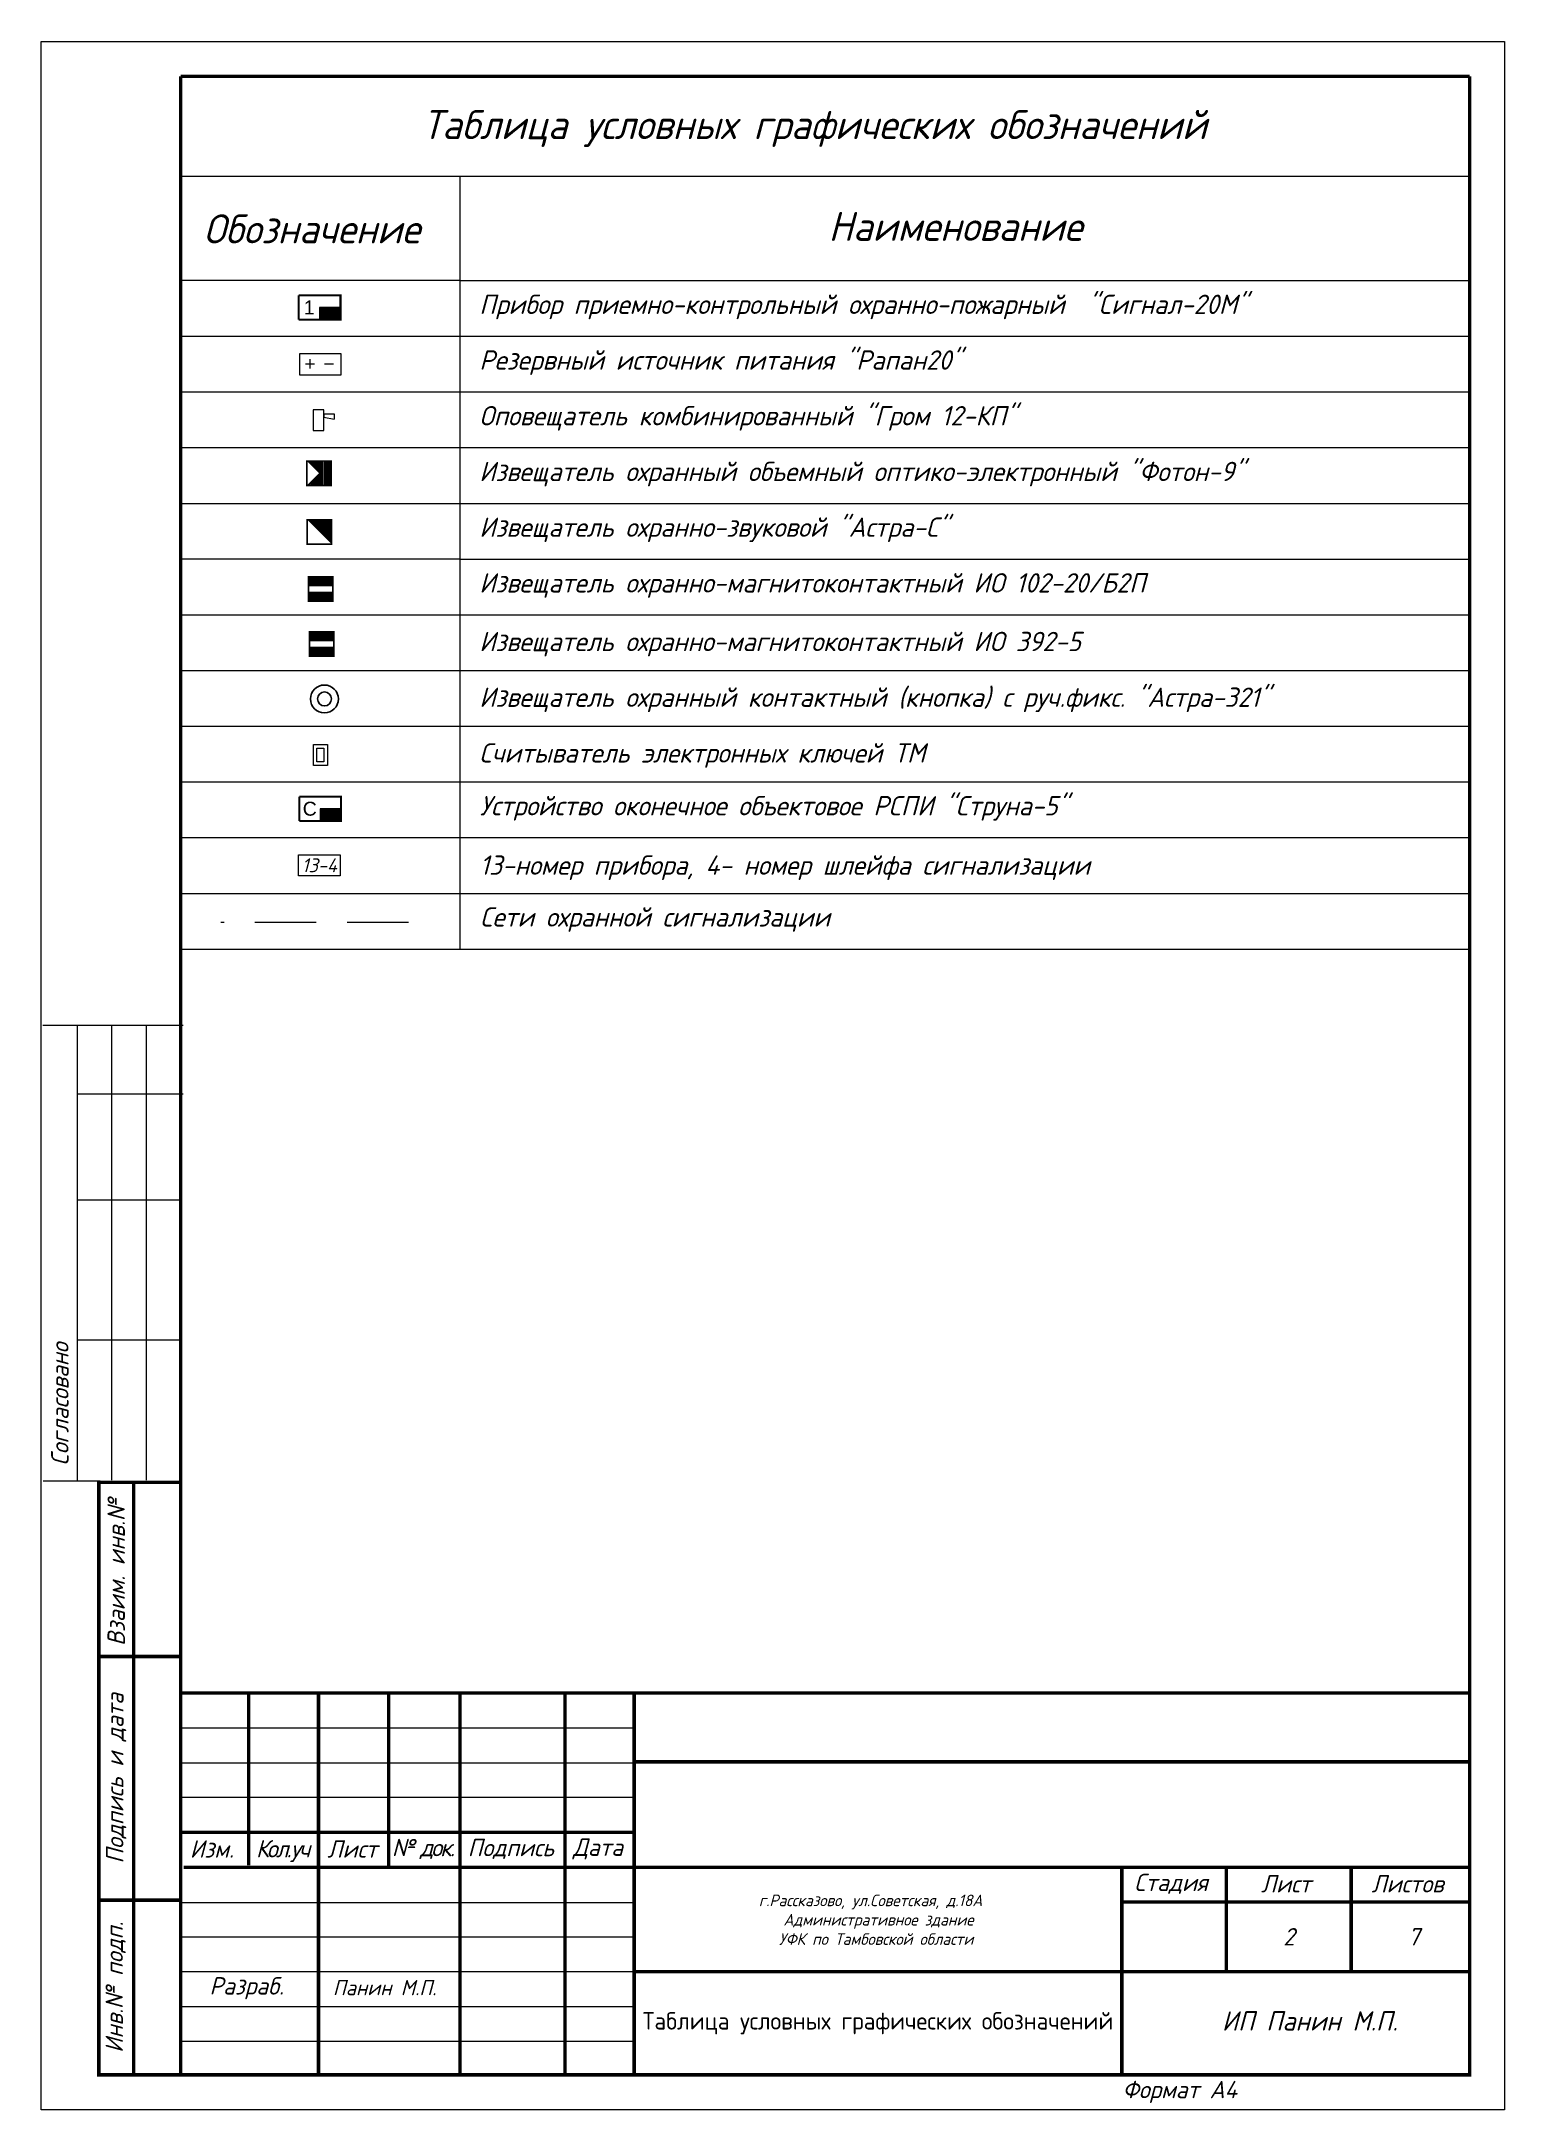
# Model space of a CAD drawing. Header units: inches. Extents: x -24 to 3888, y 393 to 1828.
# Drawn here: x 3073.6 to 3149.2, y 1513.3 to 1620.2 of the extents above; entities that cross this region are included whole.
import ezdxf

# ---------------------------------------------------------------- set-up
doc = ezdxf.new("R2010")
doc.units = ezdxf.units.IN
doc.header["$MEASUREMENT"] = 0
doc.linetypes.add('HIDDEN2', pattern=[4.7625, 3.175, -1.5875])
doc.linetypes.add('НЕВИДИМАЯ', pattern=[9.525, 6.35, -3.175])
doc.layers.get('0').transparency = 0.7
doc.layers.add('DESC', color=7, linetype='Continuous')
doc.styles.get("Standard").update_dxf_attribs({"font": 'GOST_Common Italic_0.ttf'})

msp = doc.modelspace()

# ---------------------------------------------------------------- texts
at = {"layer": 'DESC', "color": 0, "attachment_point": 1}
for s, width, heights, insert, char_height in [('Таблица условных графических обозначений', 45.6025, [0.959], (3093.33, 1616.68), 1.5), ('Обозначение', 14.4, [0], (3082.02, 1611.29), 1.5), ('Наименование', 14.4, [0], (3114.31, 1611.42), 1.5), ('Прибор приемно-контрольный охранно-пожарный  "Сигнал-20М"', 49.91, [0], (3096.27, 1607.14), 1), ('Резервный источник питания "Рапан20"', 49.91, [0], (3096.27, 1604.26), 1), ('Оповещатель комбинированный "Гром 12-КП"', 49.91, [0], (3096.27, 1601.38), 1), ('Извещатель охранный объемный оптико-электронный "Фотон-9"', 49.91, [0], (3096.27, 1598.5), 1), ('Извещатель охранно-звуковой "Астра-С"', 49.91, [0], (3096.27, 1595.62), 1), ('Извещатель охранно-магнитоконтактный ИО 102-20/Б2П', 49.91, [0], (3096.27, 1592.74), 1), ('Извещатель охранно-магнитоконтактный ИО 392-5', 49.91, [0], (3096.27, 1589.71), 1), ('Извещатель охранный контактный (кнопка) с руч.фикс. "Астра-321"', 49.91, [0], (3096.27, 1586.83), 1), ('Считыватель электронных ключей ТМ', 49.91, [0], (3096.27, 1583.95), 1), ('Устройство оконечное объектовое РСПИ "Струна-5"', 49.91, [0], (3096.3, 1581.22), 1), ('13-номер прибора, 4- номер шлейфа сигнализации', 49.91, [0], (3096.3, 1578.15), 1), ('Сети охранной сигнализации', 49.91, [0], (3096.31, 1575.47), 1)]:
    msp.add_mtext_dynamic_manual_height_columns(s, width=width, gutter_width=1, heights=heights, dxfattribs=dict(at, insert=insert, char_height=char_height))
at = {"layer": 'DESC', "color": 0, "attachment_point": 5}
for s, insert, char_height, width in [('{\\fArial|b0|i0|c204|p34;1}', (3087.48, 1606.48), 0.72, 1.08), ('{\\fArial|b0|i0|c204|p34;C}', (3087.51, 1580.56), 0.72, 1.08), ('13-4', (3088.01, 1577.64), 0.72, 2.16), ('Изм.', (3082.45, 1526.79), 0.9, 3.4805), ('{\\T0.85;Кол.уч}', (3086.09, 1526.68), 0.9, 3.6119), ('Лист', (3089.71, 1526.79), 0.9, 3.6273), ('{\\T0.85;№ док.}', (3093.36, 1526.79), 0.9, 3.6803), ('Подпись', (3097.9, 1526.79), 0.9, 5.4), ('Дата', (3102.4, 1526.79), 0.9, 3.6), ('Стадия', (3132.01, 1524.99), 0.9, 5.4), ('Лист', (3137.95, 1524.99), 0.9, 6.48), ('Листов', (3144.23, 1524.99), 0.9, 6.0943), ('2', (3138.1, 1522.25), 0.9, 6.4543), ('7', (3144.55, 1522.25), 0.9, 6.4543), ('Разраб.', (3084.25, 1519.59), 0.9, 7.0924)]:
    msp.add_mtext(s, dxfattribs=dict(at, insert=insert, char_height=char_height, width=width))
at = {"layer": 'DESC', "char_height": 0.9, "rotation": 90}
for s, insert, width, attachment_point in [('Cогласовано', (3074.15, 1546.58), 10.814, 1), (' Взаим. инв.№', (3077.51, 1536.74), 16.5013, 4), ('Подпись и дата', (3077.51, 1530.44), 12.6, 5), ('Инв.№ подп.', (3077.48, 1519.64), 9, 5)]:
    msp.add_mtext(s, dxfattribs=dict(at, insert=insert, width=width, attachment_point=attachment_point))
at = {"layer": 'DESC', "color": 0, "lineweight": 15, "attachment_point": 1}
for s, width, heights, insert, char_height in [('\\pi23.23389;г.Рассказово, ул.Советская, д.18А\\P\\pi24.5048;Административное здание \\P\\pi24.27003;УФК по Тамбовской области', 59.1919, [0], (3087.48, 1524.43), 0.6), ('\\pi4.80835;ИП Панин М.П.', 17.9743, [1.74], (3129.83, 1518.4), 1)]:
    msp.add_mtext_dynamic_manual_height_columns(s, width=width, gutter_width=1, heights=heights, dxfattribs=dict(at, insert=insert, char_height=char_height))
at = {"layer": 'DESC', "lineweight": 15, "insert": (3091.38, 1519.62), "char_height": 0.787, "width": 6.3, "attachment_point": 5}
msp.add_mtext('Панин М.П.', dxfattribs=at)
at = {"layer": 'DESC', "char_height": 0.9}
for s, insert, width, attachment_point in [('{\\fGOST Common|b0|i0|c204|p34;Таблица условных графических обозначений}', (3116.87, 1517.78), 25.2, 5), ('Формат А4', (3129.5, 1514.23), 9.0683, 4)]:
    msp.add_mtext(s, dxfattribs=dict(at, insert=insert, width=width, attachment_point=attachment_point))

# ---------------------------------------------------------------- blocks, each defined once
blk = doc.blocks.new('Объем')
at = {"const_width": 0.2}
blk.add_lwpolyline([(0, 0), (0, 3), (3, 3), (3, 0)], close=True, dxfattribs=at)
for points in [[(0.21, 2.94), (0.21, 0.09)], [(0.41, 2.94), (0.41, 0.09)], [(0.61, 2.94), (0.61, 0.09)], [(0.8, 2.94), (0.8, 0.09)], [(1.01, 2.94), (1.01, 0.09)], [(1.21, 2.94), (1.21, 0.09)], [(1.39, 1.52), (2.81, 2.97)], [(1.39, 2.94), (1.39, 0.09)], [(1.56, 2.93), (1.56, 1.76)], [(1.76, 2.94), (1.76, 1.94)], [(1.94, 2.95), (1.94, 2.15)], [(2.13, 2.93), (2.13, 2.33)], [(2.3, 2.93), (2.3, 2.52)], [(2.49, 2.94), (2.49, 2.7)], [(1.39, 1.48), (2.82, 0.03)], [(1.56, 0.09), (1.56, 1.25)], [(1.74, 0.06), (1.74, 1.05)], [(1.94, 0.06), (1.94, 0.87)], [(2.13, 0.05), (2.13, 0.66)], [(2.31, 0.06), (2.31, 0.48)], [(2.49, 0.07), (2.49, 0.29)]]:
    blk.add_lwpolyline(points, dxfattribs=at)
blk = doc.blocks.new('Звуковой')
blk.add_lwpolyline([(0.1, 2.9, 0, 4, 0), (1.5, 1.51, 4, 4, 0)], format="xyseb")
at = {"const_width": 0.2}
blk.add_lwpolyline([(0, 0), (0, 3), (3, 3), (3, 0)], close=True, dxfattribs=at)

# ---------------------------------------------------------------- hatches: boundary and pattern name
at = {"layer": 'DESC'}
for points in [[(3088.02, 1606.48), (3088.02, 1605.85), (3089.1, 1605.85), (3089.1, 1606.48)], [(3088.05, 1580.56), (3088.05, 1579.93), (3089.13, 1579.93), (3089.13, 1580.56)]]:
    msp.add_hatch(color=0, dxfattribs=at).paths.add_polyline_path(points)
at = {"layer": 'DESC', "lineweight": 15}
h = msp.add_hatch(color=0, dxfattribs=at)
h.dxf.hatch_style = 1
h.paths.add_polyline_path([(3087.44, 1591.76), (3087.44, 1591.29), (3088.7, 1591.29), (3088.7, 1591.76)])
h.paths.add_polyline_path([(3088.7, 1592.08), (3088.7, 1592.55), (3087.44, 1592.55), (3087.44, 1592.08)])
h = msp.add_hatch(color=0, dxfattribs=at)
h.dxf.hatch_style = 1
h.paths.add_polyline_path([(3087.49, 1588.92), (3087.49, 1588.45), (3088.75, 1588.45), (3088.75, 1588.92)])
h.paths.add_polyline_path([(3088.75, 1589.24), (3088.75, 1589.71), (3087.49, 1589.71), (3087.49, 1589.24)])

# ---------------------------------------------------------------- linework, layer by layer
for p, q in [((3073.64, 1513.31), (3073.64, 1620.23)), ((3073.64, 1620.23), (3149.24, 1620.23)), ((3149.24, 1620.23), (3149.24, 1513.31)), ((3147.47, 1590.59), (3147.47, 1547.39)), ((3073.72, 1569.37), (3080.97, 1569.37)), ((3075.5, 1569.37), (3075.5, 1545.86)), ((3077.27, 1569.37), (3077.27, 1545.86)), ((3079.05, 1569.37), (3079.05, 1545.86)), ((3075.5, 1565.82), (3080.97, 1565.82)), ((3075.5, 1560.35), (3080.84, 1560.35)), ((3075.5, 1553.11), (3080.84, 1553.11)), ((3076.68, 1545.81), (3073.73, 1545.81)), ((3149.24, 1513.31), (3073.64, 1513.31))]:
    msp.add_line(p, q, dxfattribs=at)
at = {"layer": 'DESC', "color": 0, "lineweight": 15}
for p, q in [((3080.87, 1613.27), (3147.47, 1613.27)), ((3095.27, 1613.27), (3095.27, 1573.31)), ((3147.47, 1613.27), (3147.47, 1590.59)), ((3095.27, 1607.87), (3147.47, 1607.87)), ((3147.47, 1607.09), (3147.47, 1606.61)), ((3080.87, 1604.99), (3147.47, 1604.99)), ((3080.87, 1602.11), (3147.47, 1602.11)), ((3080.87, 1599.23), (3147.47, 1599.23)), ((3080.87, 1596.35), (3147.47, 1596.35)), ((3095.27, 1593.47), (3147.47, 1593.47)), ((3080.87, 1590.59), (3147.47, 1590.59)), ((3080.87, 1587.71), (3147.47, 1587.71)), ((3080.87, 1584.83), (3147.47, 1584.83)), ((3080.87, 1581.95), (3147.47, 1581.95)), ((3080.87, 1579.07), (3147.47, 1579.07)), ((3080.87, 1576.19), (3147.47, 1576.19)), ((3080.87, 1573.31), (3147.47, 1573.31))]:
    msp.add_line(p, q, dxfattribs=at)
at = {"layer": 'DESC', "color": 0, "linetype": 'HIDDEN2', "lineweight": 15}
msp.add_line((3092.61, 1574.68), (3082.91, 1574.68), dxfattribs=at)
at = {"layer": 'DESC', "color": 7, "lineweight": 15}
for p, q in [((3080.87, 1533.05), (3104.27, 1533.05)), ((3080.87, 1531.25), (3104.27, 1531.25)), ((3080.87, 1522.25), (3104.27, 1522.25)), ((3080.87, 1520.45), (3104.27, 1520.45)), ((3080.87, 1518.65), (3104.27, 1518.65)), ((3080.84, 1516.85), (3104.27, 1516.85))]:
    msp.add_line(p, q, dxfattribs=at)
at = {"layer": 'DESC', "color": 7, "linetype": 'Continuous', "lineweight": 15}
for p, q in [((3080.93, 1529.46), (3104.3, 1529.46)), ((3080.93, 1524.02), (3104.2, 1524.02))]:
    msp.add_line(p, q, dxfattribs=at)
at = {"layer": 'DESC', "lineweight": 15}
msp.add_lwpolyline([(3147.44, 1618.43, 0.18, 0.18, 0), (3147.44, 1515.11, 0.18, 0.18, 0), (3076.61, 1515.11, 0.18, 0.18, 0), (3076.61, 1545.79, 0, 0, 0)], format="xyseb", dxfattribs=at)
at = {"layer": 'DESC', "lineweight": 15, "const_width": 0.18}
for points in [[(3080.84, 1515.11), (3080.84, 1618.43)], [(3076.53, 1545.74), (3080.93, 1545.74)], [(3078.41, 1515.14), (3078.41, 1545.79)], [(3076.61, 1536.74), (3080.93, 1536.74)], [(3076.61, 1524.14), (3080.93, 1524.14)]]:
    msp.add_lwpolyline(points, dxfattribs=at)
at = {"layer": 'DESC', "color": 0, "lineweight": 15}
for points, const_width in [([(3080.84, 1618.43), (3147.44, 1618.43)], 0.18), ([(3086.94, 1607.11), (3086.94, 1605.85)], 0.108), ([(3086.94, 1607.11), (3089.1, 1607.11), (3089.1, 1605.85), (3086.94, 1605.85)], 0.108), ([(3087.44, 1592.55), (3088.7, 1592.55), (3088.7, 1591.29), (3087.44, 1591.29), (3087.44, 1592.55)], 0.084), ([(3087.49, 1589.71), (3088.75, 1589.71), (3088.75, 1588.45), (3087.49, 1588.45), (3087.49, 1589.71)], 0.084), ([(3086.97, 1581.19), (3086.97, 1579.93)], 0.108), ([(3086.97, 1581.19), (3089.13, 1581.19), (3089.13, 1579.93), (3086.97, 1579.93)], 0.108)]:
    msp.add_lwpolyline(points, dxfattribs=dict(at, const_width=const_width))
for points in [[(3095.27, 1607.87), (3080.84, 1607.87)], [(3089.1, 1606.48), (3088.02, 1606.48)], [(3088.02, 1606.48), (3088.02, 1605.85)], [(3088.02, 1605.85), (3088.02, 1605.85)], [(3087.69, 1601.19), (3087.69, 1600.11), (3088.23, 1600.11), (3088.23, 1601.19), (3087.69, 1601.19)], [(3088.23, 1600.98), (3088.77, 1600.98)], [(3088.23, 1600.98), (3088.23, 1600.8), (3088.77, 1600.71)], [(3088.77, 1600.98), (3088.77, 1600.71)], [(3095.27, 1593.47), (3080.84, 1593.47)], [(3087.7, 1583.88), (3088.42, 1583.88), (3088.42, 1582.8), (3087.7, 1582.8), (3087.7, 1583.88)], [(3087.88, 1583.7), (3088.24, 1583.7), (3088.24, 1582.98), (3087.88, 1582.98), (3087.88, 1583.7)], [(3088.05, 1582.81), (3088.05, 1582.81)], [(3089.13, 1580.56), (3088.05, 1580.56)], [(3088.05, 1580.56), (3088.05, 1579.93)], [(3088.05, 1579.93), (3088.05, 1579.93)], [(3086.93, 1578.18), (3089.09, 1578.18), (3089.09, 1577.1), (3086.93, 1577.1), (3086.93, 1578.18)]]:
    msp.add_lwpolyline(points, dxfattribs=at)
for points in [[(3086.98, 1603), (3089.14, 1603), (3089.14, 1604.08), (3086.98, 1604.08)], [(3087.44, 1592.55), (3088.7, 1592.55), (3088.7, 1592.08), (3087.44, 1592.08)], [(3088.7, 1591.29), (3087.44, 1591.29), (3087.44, 1591.76), (3088.7, 1591.76)], [(3087.49, 1589.71), (3088.75, 1589.71), (3088.75, 1589.24), (3087.49, 1589.24)], [(3088.75, 1588.45), (3087.49, 1588.45), (3087.49, 1588.92), (3088.75, 1588.92)]]:
    msp.add_lwpolyline(points, close=True, dxfattribs=at)
at = {"layer": 'DESC', "color": 0, "linetype": 'НЕВИДИМАЯ', "lineweight": 15, "const_width": 0.072}
for points in [[(3087.52, 1603.81), (3087.52, 1603.32)], [(3087.28, 1603.56), (3087.77, 1603.56)], [(3088.26, 1603.56), (3088.75, 1603.56)]]:
    msp.add_lwpolyline(points, dxfattribs=at)
at = {"layer": 'DESC', "color": 7, "lineweight": 15}
for points, const_width in [([(3080.87, 1534.85), (3147.44, 1534.85)], 0.18), ([(3087.96, 1534.85), (3087.96, 1515.05)], 0.18), ([(3095.27, 1534.85), (3095.27, 1515.05)], 0.18), ([(3100.7, 1534.81), (3100.7, 1515.11)], 0.18), ([(3104.27, 1534.85), (3104.27, 1515.05)], 0.18), ([(3104.28, 1531.29), (3147.44, 1531.29)], 0.18), ([(3080.87, 1527.65), (3104.27, 1527.65)], 0.18), ([(3129.47, 1525.82), (3129.47, 1515.11)], 0.18), ([(3134.87, 1525.82), (3134.87, 1520.45)], 0.18), ([(3104.27, 1524.05), (3104.27, 1524.05)], 0.072), ([(3129.47, 1524.05), (3147.44, 1524.05)], 0.18), ([(3104.27, 1520.45), (3147.44, 1520.45)], 0.18)]:
    msp.add_lwpolyline(points, dxfattribs=dict(at, const_width=const_width))
at = {"layer": 'DESC', "color": 7, "linetype": 'Continuous', "lineweight": 15, "const_width": 0.18}
for points in [[(3084.35, 1525.95), (3084.35, 1534.85)], [(3091.59, 1525.84), (3091.59, 1534.85)], [(3081, 1525.84), (3147.44, 1525.84)]]:
    msp.add_lwpolyline(points, dxfattribs=at)
at = {"layer": 'DESC', "linetype": 'Continuous', "lineweight": 15, "const_width": 0.18}
msp.add_lwpolyline([(3141.32, 1525.84), (3141.32, 1520.45)], dxfattribs=at)
at = {"layer": 'DESC', "color": 0, "linetype": 'Continuous'}
for radius in [0.72, 0.36]:
    msp.add_circle((3088.27, 1586.24), radius, dxfattribs=at)

# ---------------------------------------------------------------- block references
at = {"layer": 'DESC', "color": 0}
for name, p, xscale, yscale, zscale, rotation in [('Объем', (3088.62, 1597.28), -0.4199760000000506, 0.4199760000000061, 0.4199760000000001, 0.05815664228504325), ('Звуковой', (3087.38, 1595.5), 0.4199975999999516, 0.4199975999999516, 0.4199975999999516, 270)]:
    msp.add_blockref(name, p, dxfattribs=dict(at, xscale=xscale, yscale=yscale, zscale=zscale, rotation=rotation))

msp.set_redraw_order([(e.dxf.handle, doc.entitydb.next_handle()) for e in msp.query("TEXT MTEXT ATTDEF DIMENSION ARC_DIMENSION")])  # texts and dimensions are drawn at this point

doc.saveas('drawing.dxf')
